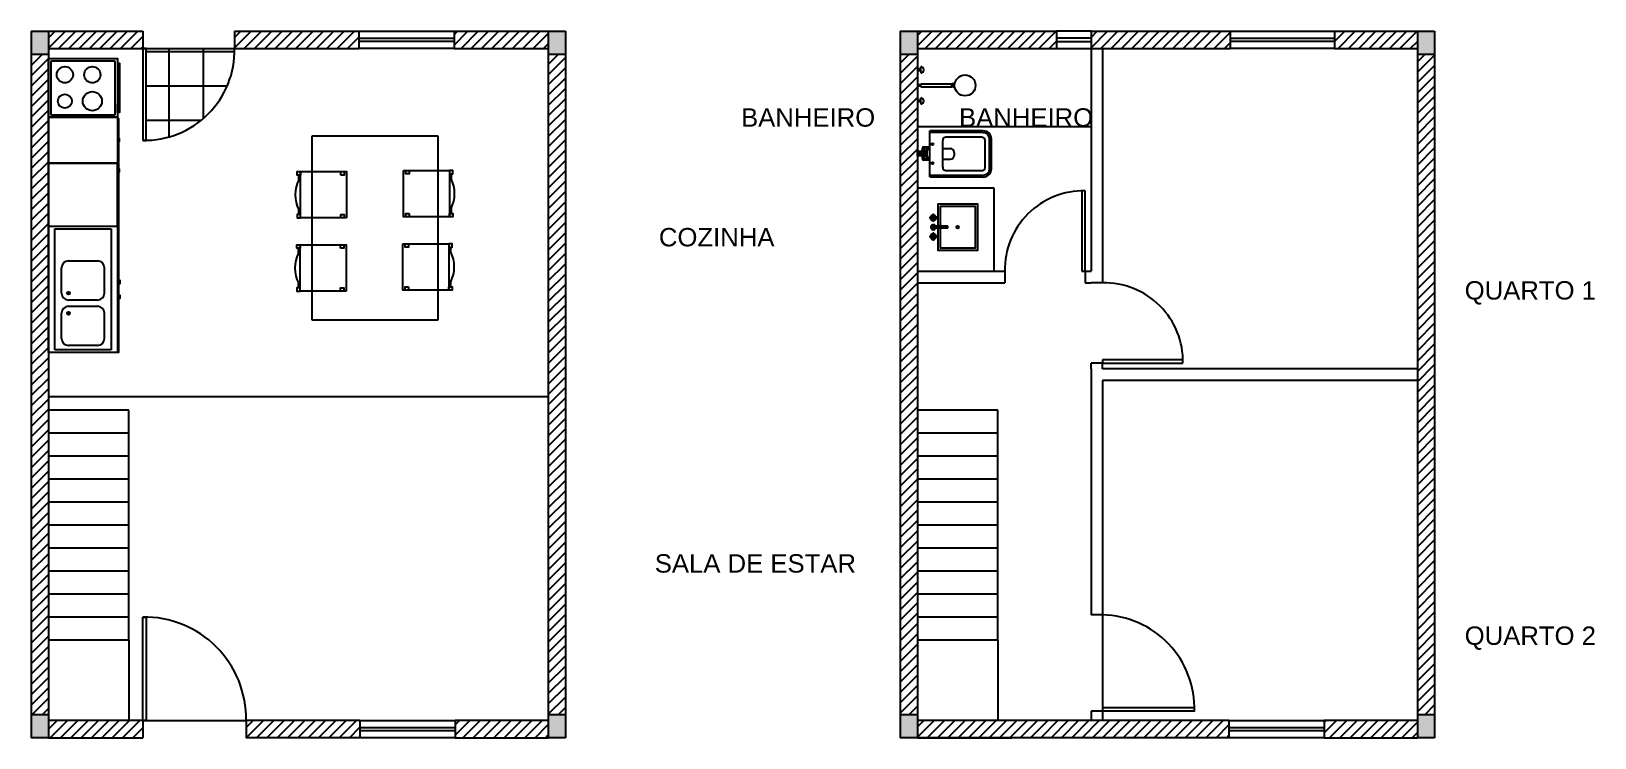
# Model space of a CAD drawing. Header units: millimetres. Extents: x 0 to 3396, y 982 to 2884.
# Drawn here: x 2071.6 to 2085.21, y 994.41 to 1000.56 of the extents above; entities that cross this region are included whole.
import ezdxf

# ---------------------------------------------------------------- set-up
doc = ezdxf.new("R2010")
doc.units = ezdxf.units.MM
doc.linetypes.add('CONTINU', pattern=[0])
for name, color, linetype in [('0SGRENZE', 7, 'Continuous'), ('ABERTURA', 5, 'Continuous'), ('ESCADA', 1, 'Continuous'), ('HACHURA', 8, 'Continuous'), ('JANELA', 3, 'Continuous'), ('MOBILIA', 2, 'Continuous'), ('MOVEIS', 2, 'Continuous'), ('PAREDE', 7, 'Continuous'), ('PISO', 6, 'Continuous'), ('TEXTOS', 2, 'Continuous')]:
    doc.layers.add(name, color=color, linetype=linetype)
doc.styles.add('ARIAL', font='arial.ttf')

msp = doc.modelspace()

# ---------------------------------------------------------------- texts
at = {"layer": 'TEXTOS', "style": 'ARIAL'}
for s, p in [('BANHEIRO', (2077.78, 999.733)), ('BANHEIRO', (2079.677, 999.733)), ('COZINHA ', (2077.065, 998.691)), ('QUARTO 1', (2084.078, 998.228)), ('SALA DE ESTAR', (2077.029, 995.851)), ('QUARTO 2', (2084.078, 995.222))]:
    msp.add_text(s, height=0.16, dxfattribs=at).set_placement(p)

# ---------------------------------------------------------------- blocks, each defined once
blk = doc.blocks.new('yuu')
at = {"color": 2, "linetype": 'ByBlock'}
for p, q in [((-0.238, 0.194), (-0.253, 0.194)), ((-0.238, 0.194), (-0.242, 0.194)), ((-0.238, 0.214), (-0.208, 0.214)), ((-0.238, 0.204), (-0.208, 0.204)), ((-0.238, 0.194), (-0.208, 0.194)), ((-0.208, 0.194), (-0.193, 0.194)), ((-0.208, 0.194), (-0.204, 0.194)), ((-0.087, 0.214), (-0.056, 0.214)), ((-0.087, 0.204), (-0.056, 0.204)), ((-0.087, 0.194), (-0.087, -0.108)), ((-0.087, 0.194), (-0.056, 0.194)), ((-0.056, 0.194), (-0.056, -0.108)), ((0.064, 0.194), (0.049, 0.194)), ((0.064, 0.194), (0.06, 0.194)), ((0.064, 0.214), (0.094, 0.214)), ((0.064, 0.204), (0.094, 0.204)), ((0.064, 0.194), (0.094, 0.194)), ((0.094, 0.194), (0.109, 0.194)), ((0.094, 0.194), (0.098, 0.194)), ((-0.087, -0.119), (-0.097, -0.119)), ((-0.087, -0.129), (-0.097, -0.129)), ((-0.087, -0.108), (-0.056, -0.108)), ((-0.087, -0.119), (-0.056, -0.119)), ((-0.087, -0.129), (-0.056, -0.129)), ((-0.087, -0.129), (-0.056, -0.129)), ((-0.056, -0.119), (-0.046, -0.119)), ((-0.056, -0.129), (-0.046, -0.129))]:
    blk.add_line(p, q, dxfattribs=at)
blk.add_circle((-0.072, -0.235), 0.101, dxfattribs=at)
for centre in [(-0.223, 0.194), (0.079, 0.194)]:
    blk.add_arc(centre, 0.0302, 180, 0, dxfattribs=at)

# ---------------------------------------------------------------- hatches: boundary and pattern name
at = {"layer": 'HACHURA', "transparency": 33554559}
h = msp.add_hatch(color=256, dxfattribs=at)
h.dxf.hatch_style = 1
h.paths.add_polyline_path([(2079.316, 994.614), (2079.166, 994.614), (2079.166, 994.414), (2079.316, 994.414)])
h.paths.add_polyline_path([(2083.816, 994.614), (2083.666, 994.614), (2083.666, 994.414), (2083.816, 994.414)])
h.paths.add_polyline_path([(2083.816, 1000.564), (2083.666, 1000.564), (2083.666, 1000.364), (2083.816, 1000.364)])
h.paths.add_polyline_path([(2079.316, 1000.564), (2079.166, 1000.564), (2079.166, 1000.364), (2079.316, 1000.364)])
h.paths.add_polyline_path([(2076.252, 1000.564), (2076.102, 1000.564), (2076.102, 1000.364), (2076.252, 1000.364)])
h.paths.add_polyline_path([(2071.752, 1000.564), (2071.602, 1000.564), (2071.602, 1000.364), (2071.752, 1000.364), (2071.752, 1000.414)])
h.paths.add_polyline_path([(2071.752, 994.614), (2071.602, 994.614), (2071.602, 994.414), (2071.752, 994.414)])
h.paths.add_polyline_path([(2076.252, 994.614), (2076.102, 994.614), (2076.102, 994.414), (2076.252, 994.414)])
at = {"layer": 'HACHURA'}
h = msp.add_hatch(dxfattribs=at)
h.set_pattern_fill('ANSI31', color=256, scale=0.02)
h.set_pattern_definition([(45, (-52.25768, -5.013464), (-0.0449012806, 0.0449012806), [])])
h.paths.add_polyline_path([(2074.462, 994.564), (2073.472, 994.564), (2073.472, 994.414), (2074.462, 994.414)])
h.paths.add_polyline_path([(2076.102, 994.564), (2075.292, 994.564), (2075.292, 994.414), (2076.102, 994.414)])
h.paths.add_polyline_path([(2072.572, 994.564), (2071.752, 994.564), (2071.752, 994.414), (2072.572, 994.414)])
h.paths.add_polyline_path([(2076.252, 1000.364), (2076.102, 1000.364), (2076.102, 994.614), (2076.252, 994.614)])
h.paths.add_polyline_path([(2076.102, 1000.564), (2075.282, 1000.564), (2075.282, 1000.414), (2076.102, 1000.414)])
h.paths.add_polyline_path([(2074.452, 1000.564), (2073.372, 1000.564), (2073.372, 1000.414), (2074.452, 1000.414)])
h.paths.add_polyline_path([(2072.572, 1000.564), (2071.752, 1000.564), (2071.752, 1000.414), (2072.352, 1000.414), (2072.572, 1000.414)])
h.paths.add_polyline_path([(2071.752, 999.504), (2071.752, 999.904), (2071.752, 1000.364), (2071.602, 1000.364), (2071.602, 994.614), (2071.752, 994.614), (2071.752, 997.855), (2071.752, 997.855), (2071.752, 998.955)])
h.paths.add_polyline_path([(2079.316, 1000.364), (2079.166, 1000.364), (2079.166, 994.614), (2079.316, 994.614)])
h.paths.add_polyline_path([(2080.526, 1000.564), (2079.316, 1000.564), (2079.316, 1000.414), (2080.526, 1000.414)])
h.paths.add_polyline_path([(2082.036, 1000.564), (2080.936, 1000.564), (2080.826, 1000.564), (2080.826, 1000.414), (2082.036, 1000.414)])
h.paths.add_polyline_path([(2083.666, 1000.564), (2082.946, 1000.564), (2082.946, 1000.414), (2083.518, 1000.414), (2083.666, 1000.414)])
h.paths.add_polyline_path([(2083.816, 1000.364), (2083.666, 1000.364), (2083.666, 994.614), (2083.816, 994.614)])
h.paths.add_polyline_path([(2083.666, 994.564), (2082.856, 994.564), (2082.856, 994.414), (2083.666, 994.414)])
h.paths.add_polyline_path([(2082.026, 994.564), (2079.316, 994.564), (2079.316, 994.414), (2082.026, 994.414)])
at = {"layer": 'HACHURA', "transparency": 33554661}
h = msp.add_hatch(dxfattribs=at)
h.set_pattern_fill('_USER', color=6, scale=0.3, double=1, pattern_type=0)
h.set_pattern_definition([(0, (2076.10236, 997.38857), (0, 0.3), []), (90, (2076.10236, 997.38857), (-0.3, 2e-17), [])])
h.paths.add_polyline_path([(2073.372, 1000.414), (2072.602, 1000.414), (2072.602, 999.614, 0.414214)])

# ---------------------------------------------------------------- linework, layer by layer
for p, q in [((2080.826, 1000.414), (2080.826, 998.474)), ((2080.926, 1000.414), (2080.926, 998.374)), ((2079.316, 998.474), (2080.076, 998.474)), ((2080.076, 998.474), (2080.076, 998.374)), ((2080.776, 998.474), (2080.826, 998.474)), ((2080.776, 998.474), (2080.776, 998.374)), ((2079.316, 998.374), (2080.076, 998.374)), ((2080.776, 998.374), (2080.826, 998.374)), ((2080.926, 998.374), (2080.826, 998.374)), ((2080.926, 997.704), (2080.926, 997.674)), ((2080.826, 997.624), (2080.826, 997.674)), ((2080.926, 997.674), (2080.826, 997.674)), ((2080.826, 997.624), (2080.826, 995.483)), ((2080.926, 997.624), (2080.926, 997.674)), ((2083.666, 997.624), (2080.926, 997.624)), ((2083.666, 997.524), (2080.926, 997.524)), ((2080.926, 997.524), (2080.926, 995.483)), ((2080.926, 995.483), (2080.826, 995.483)), ((2079.316, 994.614), (2079.166, 994.614)), ((2080.826, 994.644), (2080.826, 994.564)), ((2080.926, 994.644), (2080.826, 994.644)), ((2080.926, 994.644), (2080.926, 994.564)), ((2079.316, 994.414), (2080.136, 994.414))]:
    msp.add_line(p, q)
at = {"color": 2, "linetype": 'CONTINU'}
for p, q in [((2079.446, 998.944), (2079.423, 998.944)), ((2079.423, 998.944), (2079.423, 998.934)), ((2079.483, 998.939), (2079.423, 998.939)), ((2079.446, 998.934), (2079.423, 998.934)), ((2079.459, 998.944), (2079.446, 998.934)), ((2079.446, 998.944), (2079.453, 998.939)), ((2079.448, 998.969), (2079.448, 998.946)), ((2079.458, 998.969), (2079.448, 998.969)), ((2079.448, 998.946), (2079.453, 998.939)), ((2079.448, 998.933), (2079.448, 998.909)), ((2079.453, 998.969), (2079.453, 998.909)), ((2079.458, 998.969), (2079.458, 998.946)), ((2079.458, 998.933), (2079.458, 998.909)), ((2079.483, 998.944), (2079.459, 998.944)), ((2079.483, 998.934), (2079.459, 998.934)), ((2079.483, 998.944), (2079.483, 998.934)), ((2079.458, 998.909), (2079.448, 998.909)), ((2079.448, 998.806), (2079.448, 998.783)), ((2079.458, 998.806), (2079.448, 998.806)), ((2079.565, 998.866), (2079.452, 998.866)), ((2079.565, 998.849), (2079.452, 998.849)), ((2079.453, 998.806), (2079.453, 998.746)), ((2079.458, 998.806), (2079.458, 998.783)), ((2079.576, 998.866), (2079.565, 998.866)), ((2079.576, 998.849), (2079.565, 998.849)), ((2079.446, 998.781), (2079.423, 998.781)), ((2079.423, 998.781), (2079.423, 998.771)), ((2079.483, 998.776), (2079.423, 998.776)), ((2079.446, 998.771), (2079.423, 998.771)), ((2079.459, 998.781), (2079.446, 998.771)), ((2079.446, 998.781), (2079.459, 998.771)), ((2079.448, 998.783), (2079.453, 998.776)), ((2079.453, 998.776), (2079.448, 998.77)), ((2079.448, 998.77), (2079.448, 998.746)), ((2079.458, 998.746), (2079.448, 998.746)), ((2079.458, 998.77), (2079.458, 998.746)), ((2079.483, 998.781), (2079.459, 998.781)), ((2079.483, 998.771), (2079.459, 998.771)), ((2079.483, 998.781), (2079.483, 998.771))]:
    msp.add_line(p, q, dxfattribs=at)
for points in [[(2079.453, 998.939), (2079.452, 998.939), (2079.452, 998.938), (2079.451, 998.938), (2079.451, 998.937), (2079.451, 998.937), (2079.451, 998.937), (2079.451, 998.937), (2079.451, 998.936), (2079.45, 998.936), (2079.45, 998.936), (2079.45, 998.936), (2079.45, 998.936), (2079.45, 998.935), (2079.45, 998.935), (2079.449, 998.935), (2079.449, 998.935), (2079.449, 998.935), (2079.449, 998.935), (2079.449, 998.934), (2079.449, 998.934), (2079.449, 998.934), (2079.449, 998.934), (2079.448, 998.934), (2079.448, 998.934), (2079.448, 998.933), (2079.448, 998.933), (2079.448, 998.933), (2079.448, 998.933), (2079.448, 998.933), (2079.448, 998.933)], [(2079.453, 998.939), (2079.453, 998.94), (2079.454, 998.94), (2079.454, 998.941), (2079.454, 998.941), (2079.454, 998.941), (2079.454, 998.942), (2079.455, 998.942), (2079.455, 998.942), (2079.455, 998.943), (2079.455, 998.943), (2079.455, 998.943), (2079.455, 998.943), (2079.456, 998.943), (2079.456, 998.943), (2079.456, 998.944), (2079.456, 998.944), (2079.456, 998.944), (2079.456, 998.944), (2079.456, 998.944), (2079.457, 998.945), (2079.457, 998.945), (2079.457, 998.945), (2079.457, 998.945), (2079.457, 998.945), (2079.457, 998.945), (2079.457, 998.945), (2079.457, 998.946), (2079.458, 998.946), (2079.458, 998.946), (2079.458, 998.946)], [(2079.453, 998.939), (2079.453, 998.939), (2079.454, 998.938), (2079.454, 998.938), (2079.455, 998.938), (2079.455, 998.938), (2079.455, 998.938), (2079.455, 998.937), (2079.456, 998.937), (2079.456, 998.937), (2079.456, 998.937), (2079.456, 998.937), (2079.456, 998.937), (2079.457, 998.936), (2079.457, 998.936), (2079.457, 998.936), (2079.457, 998.936), (2079.457, 998.936), (2079.457, 998.936), (2079.458, 998.936), (2079.458, 998.935), (2079.458, 998.935), (2079.458, 998.935), (2079.458, 998.935), (2079.458, 998.935), (2079.459, 998.935), (2079.459, 998.935), (2079.459, 998.935), (2079.459, 998.934), (2079.459, 998.934), (2079.459, 998.934)], [(2079.458, 998.933), (2079.458, 998.933), (2079.458, 998.933), (2079.457, 998.933), (2079.457, 998.933), (2079.457, 998.933), (2079.457, 998.934), (2079.457, 998.934), (2079.457, 998.934), (2079.457, 998.934), (2079.457, 998.934), (2079.456, 998.934), (2079.456, 998.935), (2079.456, 998.935), (2079.456, 998.935), (2079.456, 998.935), (2079.456, 998.935), (2079.456, 998.935), (2079.455, 998.936), (2079.455, 998.936), (2079.455, 998.936), (2079.455, 998.936), (2079.455, 998.936), (2079.455, 998.937), (2079.454, 998.937), (2079.454, 998.937), (2079.454, 998.937), (2079.454, 998.938), (2079.454, 998.938), (2079.453, 998.939), (2079.453, 998.939)], [(2079.578, 998.858), (2079.578, 998.854), (2079.578, 998.851), (2079.577, 998.85), (2079.576, 998.849), (2079.575, 998.85), (2079.575, 998.852), (2079.574, 998.855), (2079.574, 998.858), (2079.574, 998.861), (2079.575, 998.863), (2079.575, 998.865), (2079.576, 998.866), (2079.577, 998.866), (2079.578, 998.864), (2079.578, 998.861), (2079.578, 998.858)], [(2079.578, 998.858), (2079.578, 998.861), (2079.577, 998.863), (2079.577, 998.864), (2079.576, 998.864), (2079.575, 998.863), (2079.575, 998.861), (2079.575, 998.858), (2079.575, 998.855), (2079.575, 998.853), (2079.576, 998.851), (2079.577, 998.851), (2079.577, 998.852), (2079.578, 998.855), (2079.578, 998.858)], [(2079.453, 998.776), (2079.453, 998.777), (2079.454, 998.777), (2079.454, 998.778), (2079.454, 998.778), (2079.454, 998.778), (2079.454, 998.778), (2079.455, 998.779), (2079.455, 998.779), (2079.455, 998.779), (2079.455, 998.779), (2079.455, 998.78), (2079.455, 998.78), (2079.456, 998.78), (2079.456, 998.78), (2079.456, 998.781), (2079.456, 998.781), (2079.456, 998.781), (2079.456, 998.781), (2079.456, 998.781), (2079.457, 998.781), (2079.457, 998.782), (2079.457, 998.782), (2079.457, 998.782), (2079.457, 998.782), (2079.457, 998.782), (2079.457, 998.782), (2079.457, 998.782), (2079.458, 998.783), (2079.458, 998.783), (2079.458, 998.783)], [(2079.458, 998.77), (2079.458, 998.77), (2079.458, 998.77), (2079.457, 998.77), (2079.457, 998.77), (2079.457, 998.77), (2079.457, 998.771), (2079.457, 998.771), (2079.457, 998.771), (2079.457, 998.771), (2079.457, 998.771), (2079.456, 998.771), (2079.456, 998.772), (2079.456, 998.772), (2079.456, 998.772), (2079.456, 998.772), (2079.456, 998.772), (2079.456, 998.772), (2079.455, 998.773), (2079.455, 998.773), (2079.455, 998.773), (2079.455, 998.773), (2079.455, 998.773), (2079.455, 998.774), (2079.454, 998.774), (2079.454, 998.774), (2079.454, 998.774), (2079.454, 998.774), (2079.454, 998.775), (2079.453, 998.776), (2079.453, 998.776)]]:
    msp.add_lwpolyline(points, dxfattribs=at)
for centre, radius, start, end in [((2079.453, 998.939), 0.0243, 101.6156, 168.3863), ((2079.453, 998.939), 0.0243, 191.6173, 258.3843), ((2079.453, 998.939), 0.0139, 110.6032, 159.3994), ((2079.453, 998.939), 0.0139, 200.6066, 249.3956), ((2079.453, 998.939), 0.01, 119.197, 150.8087), ((2079.453, 998.939), 0.01, 209.2011, 240.803), ((2079.446, 998.946), 0.00163, 269.9756, 0.0249), ((2079.446, 998.933), 0.00163, 359.9746, 90.0257), ((2079.453, 998.939), 0.0243, 11.6137, 78.385), ((2079.453, 998.939), 0.0139, 20.6006, 69.3978), ((2079.453, 998.939), 0.01, 29.1914, 60.8044), ((2079.459, 998.946), 0.00163, 179.9746, 270.0238), ((2079.453, 998.939), 0.0243, 281.6151, 348.3827), ((2079.453, 998.939), 0.0139, 290.6033, 339.3934), ((2079.459, 998.933), 0.00163, 89.9738, 180.0252), ((2079.453, 998.939), 0.01, 299.1957, 330.7988), ((2079.453, 998.776), 0.0243, 101.6157, 168.3864), ((2079.453, 998.858), 0.022, 22.4326, 337.5674), ((2079.453, 998.776), 0.0139, 110.6044, 159.4001), ((2079.453, 998.858), 0.00881, 72.5524, 287.4476), ((2079.453, 998.858), 0.00842, 93.7303, 266.2696), ((2079.453, 998.776), 0.0243, 11.6136, 78.3849), ((2079.453, 998.776), 0.0139, 20.5999, 69.3967), ((2079.453, 998.776), 0.0243, 191.6173, 258.3844), ((2079.453, 998.776), 0.0139, 200.6073, 249.3968), ((2079.453, 998.776), 0.01, 119.1971, 150.8088), ((2079.453, 998.776), 0.01, 209.2011, 240.803), ((2079.446, 998.783), 0.00163, 269.9754, 0.0249), ((2079.446, 998.77), 0.00163, 359.974, 90.0254), ((2079.453, 998.776), 0.01, 29.1914, 60.8044), ((2079.459, 998.783), 0.00163, 179.9743, 270.0249), ((2079.453, 998.776), 0.0243, 281.615, 348.3826), ((2079.453, 998.776), 0.0139, 290.6022, 339.3927), ((2079.459, 998.77), 0.00163, 89.9749, 180.0257), ((2079.453, 998.776), 0.01, 299.1956, 330.7987)]:
    msp.add_arc(centre, radius, start, end, dxfattribs=at)
at = {"layer": '0SGRENZE'}
for p, q in [((2080.926, 997.524), (2080.926, 995.659)), ((2081.765, 997.524), (2080.926, 997.524))]:
    msp.add_line(p, q, dxfattribs=at)
at = {"layer": 'ABERTURA'}
for p, q in [((2072.572, 1000.414), (2072.572, 999.614)), ((2072.602, 1000.414), (2072.572, 1000.414)), ((2072.602, 999.614), (2072.602, 1000.414)), ((2072.572, 999.614), (2072.602, 999.614)), ((2080.776, 999.174), (2080.746, 999.174)), ((2080.746, 999.174), (2080.746, 998.474)), ((2080.776, 998.474), (2080.776, 999.174)), ((2080.746, 998.474), (2080.776, 998.474)), ((2081.626, 997.704), (2080.926, 997.704)), ((2081.626, 997.674), (2081.626, 997.704)), ((2080.926, 997.674), (2081.626, 997.674)), ((2072.572, 994.564), (2072.572, 995.464)), ((2072.572, 995.464), (2072.602, 995.464)), ((2072.602, 995.464), (2072.602, 994.564)), ((2081.726, 994.674), (2080.926, 994.674)), ((2080.926, 994.674), (2080.926, 994.644)), ((2081.726, 994.644), (2080.926, 994.644)), ((2072.602, 994.564), (2072.572, 994.564))]:
    msp.add_line(p, q, dxfattribs=at)
for centre, radius, start, end in [((2072.587, 1000.399), 0.785, 268.9053, 1.0947), ((2080.761, 998.489), 0.685, 88.7455, 181.2545), ((2080.941, 997.689), 0.685, 358.7455, 91.2545), ((2072.587, 994.579), 0.885, 359.029, 90.971), ((2080.91, 994.667), 0.816, 358.3222, 88.8835)]:
    msp.add_arc(centre, radius, start, end, dxfattribs=at)
at = {"layer": 'ESCADA'}
for p, q in [((2072.452, 997.264), (2071.752, 997.264)), ((2072.452, 995.264), (2072.452, 997.264)), ((2080.016, 997.264), (2079.316, 997.264)), ((2080.016, 995.264), (2080.016, 997.264)), ((2072.452, 997.064), (2071.752, 997.064)), ((2080.016, 997.064), (2079.316, 997.064)), ((2072.452, 996.864), (2071.752, 996.864)), ((2080.016, 996.864), (2079.316, 996.864)), ((2072.452, 996.664), (2071.752, 996.664)), ((2080.016, 996.664), (2079.316, 996.664)), ((2072.452, 996.464), (2071.752, 996.464)), ((2080.016, 996.464), (2079.316, 996.464)), ((2072.452, 996.264), (2071.752, 996.264)), ((2080.016, 996.264), (2079.316, 996.264)), ((2072.452, 996.064), (2071.752, 996.064)), ((2080.016, 996.064), (2079.316, 996.064)), ((2072.452, 995.864), (2071.752, 995.864)), ((2080.016, 995.864), (2079.316, 995.864)), ((2072.452, 995.664), (2071.752, 995.664)), ((2080.016, 995.664), (2079.316, 995.664)), ((2072.452, 995.464), (2071.752, 995.464)), ((2080.016, 995.464), (2079.316, 995.464)), ((2072.452, 995.264), (2071.752, 995.264)), ((2072.452, 995.264), (2072.452, 994.564)), ((2080.016, 995.264), (2079.316, 995.264)), ((2080.016, 995.264), (2080.016, 994.564))]:
    msp.add_line(p, q, dxfattribs=at)
at = {"layer": 'JANELA'}
for p, q in [((2074.452, 1000.564), (2075.282, 1000.564)), ((2080.826, 1000.564), (2080.526, 1000.564)), ((2082.036, 1000.564), (2082.946, 1000.564)), ((2074.452, 1000.504), (2075.282, 1000.504)), ((2075.282, 1000.474), (2074.452, 1000.474)), ((2080.826, 1000.504), (2080.526, 1000.504)), ((2080.526, 1000.474), (2080.826, 1000.474)), ((2082.036, 1000.504), (2082.946, 1000.504)), ((2082.946, 1000.474), (2082.036, 1000.474)), ((2075.282, 1000.414), (2074.452, 1000.414)), ((2080.526, 1000.414), (2080.826, 1000.414)), ((2082.946, 1000.414), (2082.036, 1000.414)), ((2074.462, 994.564), (2075.292, 994.564)), ((2074.462, 994.504), (2075.292, 994.504)), ((2075.292, 994.474), (2074.462, 994.474)), ((2082.026, 994.564), (2082.856, 994.564)), ((2082.026, 994.504), (2082.856, 994.504)), ((2082.856, 994.474), (2082.026, 994.474)), ((2075.292, 994.414), (2074.462, 994.414)), ((2082.856, 994.414), (2082.026, 994.414))]:
    msp.add_line(p, q, dxfattribs=at)
at = {"layer": 'MOBILIA'}
for p, q in [((2071.776, 999.834), (2071.776, 1000.306)), ((2071.776, 1000.306), (2072.329, 1000.306)), ((2072.329, 1000.306), (2072.329, 999.834)), ((2072.352, 1000.286), (2072.352, 999.855)), ((2072.364, 1000.285), (2072.364, 1000.238)), ((2072.364, 1000.238), (2072.352, 1000.238)), ((2072.364, 1000.222), (2072.352, 1000.222)), ((2072.364, 1000.174), (2072.352, 1000.174)), ((2072.364, 1000.158), (2072.352, 1000.158)), ((2072.364, 1000.174), (2072.364, 1000.222)), ((2072.364, 1000.11), (2072.364, 1000.158)), ((2072.364, 1000.11), (2072.352, 1000.11)), ((2072.364, 1000.094), (2072.352, 1000.094)), ((2072.364, 1000.046), (2072.352, 1000.046)), ((2072.364, 1000.03), (2072.352, 1000.03)), ((2072.364, 1000.046), (2072.364, 1000.094)), ((2072.364, 999.982), (2072.364, 1000.03)), ((2072.364, 999.982), (2072.352, 999.982)), ((2072.354, 999.933, -0.001), (2072.352, 999.933)), ((2072.354, 999.855, 0), (2072.354, 999.933, 0)), ((2072.329, 999.834), (2071.776, 999.834)), ((2072.352, 999.805), (2072.352, 999.425)), ((2072.362, 999.6), (2072.362, 999.63)), ((2074.045, 999.651), (2074.045, 998.051)), ((2075.145, 999.651), (2074.045, 999.651)), ((2075.145, 998.051), (2075.145, 999.651)), ((2079.326, 999.733), (2079.316, 999.733)), ((2079.326, 999.733), (2080.836, 999.733)), ((2072.352, 998.865), (2072.352, 999.415)), ((2072.362, 999.337), (2072.362, 999.367)), ((2073.931, 999.27), (2073.931, 999.312, 0)), ((2075.256, 999.322, 0), (2075.256, 999.279, 0)), ((2079.326, 999.197), (2079.316, 999.197)), ((2079.982, 999.197), (2079.326, 999.197)), ((2079.982, 998.474), (2079.982, 999.197)), ((2073.931, 998.968, 0), (2073.931, 999.01, 0)), ((2075.256, 999.02), (2075.256, 998.977, 0)), ((2071.807, 997.79), (2071.807, 998.843)), ((2071.807, 998.843), (2072.297, 998.843)), ((2072.297, 998.843), (2072.297, 997.79)), ((2072.352, 998.866), (2072.352, 998.319)), ((2073.928, 998.632), (2073.928, 998.674, 0)), ((2075.252, 998.684, 0), (2075.252, 998.641, 0)), ((2071.926, 998.565), (2072.179, 998.565)), ((2071.866, 998.284), (2071.866, 998.505)), ((2072.239, 998.284), (2072.239, 998.505)), ((2072.362, 998.366), (2072.362, 998.396)), ((2075.252, 998.382), (2075.252, 998.339, 0)), ((2072.352, 998.314), (2072.352, 997.766)), ((2072.362, 998.319), (2072.362, 998.319)), ((2072.362, 998.237), (2072.362, 998.267)), ((2073.928, 998.33, 0), (2073.928, 998.372, 0)), ((2071.866, 997.888), (2071.866, 998.109)), ((2072.179, 998.224), (2071.926, 998.224)), ((2071.926, 998.169), (2072.179, 998.169)), ((2072.239, 997.888), (2072.239, 998.109)), ((2074.045, 998.051), (2075.145, 998.051)), ((2072.297, 997.79), (2071.807, 997.79)), ((2072.179, 997.828), (2071.926, 997.828))]:
    msp.add_line(p, q, dxfattribs=at)
for points in [[(2072.364, 1000.286), (2072.364, 1000.285), (2072.37, 1000.285), (2072.37, 999.855), (2072.352, 999.855), (2072.352, 999.815), (2071.752, 999.815), (2071.752, 1000.325), (2072.352, 1000.325), (2072.352, 1000.286)], [(2072.368, 999.6), (2072.362, 999.6), (2072.362, 999.425), (2072.352, 999.425), (2072.352, 999.415), (2071.752, 999.415), (2071.752, 999.815), (2072.352, 999.815), (2072.352, 999.805), (2072.362, 999.805), (2072.362, 999.63), (2072.368, 999.63)]]:
    msp.add_lwpolyline(points, close=True, dxfattribs=at)
for points in [[(2072.362, 999.337), (2072.362, 998.865), (2071.752, 998.865), (2071.752, 999.415), (2072.362, 999.415), (2072.362, 999.367), (2072.368, 999.367), (2072.368, 999.337), (2072.362, 999.337)], [(2074.891, 999.352), (2074.891, 999.322), (2074.861, 999.322), (2074.861, 999.352), (2074.891, 999.352)], [(2074.296, 998.938), (2074.296, 998.968), (2074.326, 998.968), (2074.326, 998.938), (2074.296, 998.938)], [(2072.362, 998.267), (2072.372, 998.267), (2072.372, 998.237), (2072.362, 998.237), (2072.362, 997.766), (2071.752, 997.766), (2071.752, 998.866), (2072.362, 998.866), (2072.362, 998.396), (2072.372, 998.396), (2072.372, 998.366), (2072.362, 998.366), (2072.362, 998.319), (2072.352, 998.319), (2072.352, 998.314), (2072.362, 998.314), (2072.362, 998.267)], [(2074.887, 998.714), (2074.887, 998.684), (2074.857, 998.684), (2074.857, 998.714), (2074.887, 998.714)], [(2074.293, 998.3), (2074.293, 998.33), (2074.323, 998.33), (2074.323, 998.3), (2074.293, 998.3)]]:
    msp.add_lwpolyline(points, dxfattribs=at)
at = {"layer": 'MOBILIA', "elevation": 0}
for points in [[(2073.946, 999.312), (2073.916, 999.312), (2073.916, 999.342), (2073.946, 999.342), (2073.946, 999.312)], [(2074.346, 998.938), (2073.946, 998.938), (2073.946, 999.342), (2074.346, 999.342), (2074.346, 998.938)], [(2074.296, 999.312), (2074.296, 999.342), (2074.326, 999.342), (2074.326, 999.312), (2074.296, 999.312)], [(2074.841, 999.352), (2075.241, 999.352), (2075.241, 998.947), (2074.841, 998.947), (2074.841, 999.352)], [(2075.241, 999.352), (2075.241, 999.322), (2075.271, 999.322), (2075.271, 999.352), (2075.241, 999.352)], [(2073.946, 998.938), (2073.946, 998.968), (2073.916, 998.968), (2073.916, 998.938), (2073.946, 998.938)], [(2074.891, 998.977), (2074.891, 998.947), (2074.861, 998.947), (2074.861, 998.977), (2074.891, 998.977)], [(2075.241, 998.977), (2075.271, 998.977), (2075.271, 998.947), (2075.241, 998.947), (2075.241, 998.977)], [(2073.943, 998.674), (2073.913, 998.674), (2073.913, 998.704), (2073.943, 998.704), (2073.943, 998.674)], [(2074.343, 998.3), (2073.943, 998.3), (2073.943, 998.704), (2074.343, 998.704), (2074.343, 998.3)], [(2074.293, 998.674), (2074.293, 998.704), (2074.323, 998.704), (2074.323, 998.674), (2074.293, 998.674)], [(2074.837, 998.714), (2075.237, 998.714), (2075.237, 998.309), (2074.837, 998.309), (2074.837, 998.714)], [(2075.237, 998.714), (2075.237, 998.684), (2075.267, 998.684), (2075.267, 998.714), (2075.237, 998.714)], [(2073.943, 998.3), (2073.943, 998.33), (2073.913, 998.33), (2073.913, 998.3), (2073.943, 998.3)], [(2074.887, 998.339), (2074.887, 998.309), (2074.857, 998.309), (2074.857, 998.339), (2074.887, 998.339)], [(2075.237, 998.339), (2075.267, 998.339), (2075.267, 998.309), (2075.237, 998.309), (2075.237, 998.339)]]:
    msp.add_lwpolyline(points, dxfattribs=at)
at = {"layer": 'MOBILIA', "linetype": 'Continuous', "elevation": -0.013}
msp.add_lwpolyline([(2079.492, 998.849), (2079.492, 998.659), (2079.84, 998.659), (2079.84, 999.057), (2079.492, 999.057), (2079.492, 998.866)], dxfattribs=at)
at = {"layer": 'MOBILIA', "linetype": 'Continuous'}
for points in [[(2079.492, 998.8), (2079.492, 998.659), (2079.84, 998.659), (2079.84, 999.057), (2079.492, 999.057), (2079.492, 998.866)], [(2079.512, 998.849), (2079.512, 998.679), (2079.82, 998.679), (2079.82, 999.037), (2079.512, 999.037), (2079.512, 998.866)]]:
    msp.add_lwpolyline(points, dxfattribs=at)
at = {"layer": 'MOBILIA'}
for centre, radius in [((2071.895, 1000.185, 0), 0.0706), ((2072.134, 1000.185, 0), 0.0706), ((2071.895, 999.955, 0), 0.0612), ((2072.134, 999.955, 0), 0.0832), ((2071.926, 998.284), 0.0126), ((2071.926, 998.284), 0.00763), ((2071.926, 998.109), 0.0126), ((2071.926, 998.109), 0.00763)]:
    msp.add_circle(centre, radius, dxfattribs=at)
at = {"layer": 'MOBILIA', "linetype": 'Continuous'}
msp.add_circle((2079.666, 998.858), 0.0108, dxfattribs=at)
at = {"layer": 'MOBILIA'}
for centre, radius, start, end in [((2074.185, 999.14), 0.285, 152.8856, 207.1144), ((2075.002, 999.15), 0.285, 332.8856, 27.1144), ((2071.926, 998.505), 0.06, 90, 180), ((2072.179, 998.505), 0.06, 0, 90), ((2074.181, 998.502), 0.285, 152.8856, 207.1144), ((2074.999, 998.512), 0.285, 332.8856, 27.1144), ((2071.926, 998.284), 0.06, 180, 270), ((2072.179, 998.284), 0.06, 270, 0), ((2071.926, 998.109), 0.06, 90, 180), ((2072.179, 998.109), 0.06, 0, 90), ((2071.926, 997.888), 0.06, 180, 270), ((2072.179, 997.888), 0.06, 270, 0)]:
    msp.add_arc(centre, radius, start, end, dxfattribs=at)
at = {"layer": 'MOVEIS'}
for p, q in [((2079.423, 999.295), (2079.424, 999.697)), ((2079.887, 999.696), (2079.424, 999.697)), ((2079.887, 999.68), (2079.424, 999.681)), ((2079.535, 999.379), (2079.536, 999.613)), ((2079.876, 999.641), (2079.563, 999.641)), ((2079.904, 999.378), (2079.904, 999.613)), ((2079.943, 999.367), (2079.943, 999.624)), ((2079.959, 999.367), (2079.96, 999.624)), ((2079.316, 999.48), (2079.316, 999.517)), ((2079.326, 999.48), (2079.326, 999.517)), ((2079.39, 999.517), (2079.326, 999.517)), ((2079.39, 999.513), (2079.326, 999.513)), ((2079.39, 999.508), (2079.326, 999.508)), ((2079.39, 999.499), (2079.326, 999.499)), ((2079.39, 999.49), (2079.326, 999.49)), ((2079.39, 999.485), (2079.326, 999.485)), ((2079.39, 999.48), (2079.326, 999.48)), ((2079.358, 999.517), (2079.358, 999.546)), ((2079.358, 999.451), (2079.358, 999.48)), ((2079.369, 999.556), (2079.424, 999.556)), ((2079.375, 999.517), (2079.375, 999.541)), ((2079.375, 999.457), (2079.375, 999.48)), ((2079.382, 999.547), (2079.424, 999.547)), ((2079.39, 999.469), (2079.39, 999.528)), ((2079.401, 999.466), (2079.401, 999.533)), ((2079.424, 999.532), (2079.405, 999.532)), ((2079.439, 999.581), (2079.453, 999.581)), ((2079.535, 999.543), (2079.602, 999.543)), ((2079.636, 999.509), (2079.636, 999.482)), ((2079.423, 999.441), (2079.369, 999.441)), ((2079.423, 999.45), (2079.382, 999.45)), ((2079.424, 999.465), (2079.405, 999.465)), ((2079.453, 999.412), (2079.438, 999.412)), ((2079.535, 999.449), (2079.602, 999.449)), ((2079.563, 999.351), (2079.876, 999.35)), ((2079.423, 999.312), (2079.887, 999.311)), ((2079.423, 999.295), (2079.887, 999.294))]:
    msp.add_line(p, q, dxfattribs=at)
for centre in [(2079.446, 999.58), (2079.446, 999.415)]:
    msp.add_circle(centre, 0.00838, dxfattribs=at)
for centre, radius, start, end in [((2079.563, 999.613), 0.0279, 89.8791, 179.8791), ((2079.876, 999.613), 0.0279, 359.8791, 89.8791), ((2079.887, 999.624), 0.0726, 359.8791, 89.8791), ((2079.887, 999.624), 0.0558, 359.8791, 89.8791), ((2079.369, 999.546), 0.0109, 88.701, 176.3198), ((2079.382, 999.54), 0.00674, 88.275, 181.725), ((2079.396, 999.528), 0.00617, 143.8977, 182.0428), ((2079.396, 999.469), 0.00617, 177.9572, 216.1023), ((2079.395, 999.528), 0.00548, 112.5983, 136.064), ((2079.397, 999.521), 0.0121, 70.3418, 109.3875), ((2079.406, 999.543), 0.011, 245.9796, 265.9479), ((2079.602, 999.509), 0.0335, 359.8791, 89.8791), ((2079.602, 999.483), 0.0335, 269.8791, 359.8791), ((2079.369, 999.452), 0.0109, 183.6801, 271.299), ((2079.382, 999.457), 0.00674, 178.275, 271.725), ((2079.395, 999.469), 0.00548, 223.936, 247.4016), ((2079.397, 999.476), 0.0121, 250.6125, 289.6582), ((2079.406, 999.454), 0.011, 94.0521, 114.0204), ((2079.563, 999.379), 0.0279, 179.8791, 269.8791), ((2079.876, 999.378), 0.0279, 269.8791, 359.8791), ((2079.887, 999.367), 0.0558, 269.8791, 359.8791)]:
    msp.add_arc(centre, radius, start, end, dxfattribs=at)
at = {"layer": 'PAREDE'}
for p, q in [((2071.602, 1000.564), (2071.752, 1000.564)), ((2071.602, 1000.564), (2071.602, 994.414)), ((2071.752, 1000.564), (2072.572, 1000.564)), ((2071.752, 1000.564), (2071.752, 994.414)), ((2072.572, 1000.564), (2072.572, 1000.414)), ((2073.372, 1000.564), (2074.452, 1000.564)), ((2073.372, 1000.564), (2073.372, 1000.414)), ((2074.452, 1000.564), (2074.452, 1000.414)), ((2075.282, 1000.564), (2076.102, 1000.564)), ((2075.282, 1000.564), (2075.282, 1000.414)), ((2076.102, 1000.564), (2076.252, 1000.564)), ((2076.102, 1000.564), (2076.102, 994.414)), ((2076.252, 1000.564), (2076.252, 994.414)), ((2079.166, 1000.564), (2079.316, 1000.564)), ((2079.166, 1000.564), (2079.166, 994.414)), ((2079.316, 1000.564), (2080.526, 1000.564)), ((2079.316, 1000.564), (2079.316, 994.414)), ((2080.526, 1000.564), (2080.526, 1000.414)), ((2080.826, 1000.564), (2082.036, 1000.564)), ((2080.826, 1000.564), (2080.826, 1000.414)), ((2080.936, 1000.564), (2082.036, 1000.564)), ((2082.036, 1000.564), (2082.036, 1000.414)), ((2082.946, 1000.564), (2083.666, 1000.564)), ((2082.946, 1000.564), (2082.946, 1000.414)), ((2082.946, 1000.564), (2082.946, 1000.414)), ((2083.666, 1000.564), (2083.816, 1000.564)), ((2083.666, 1000.564), (2083.666, 994.414)), ((2083.666, 1000.564), (2083.666, 994.414)), ((2083.816, 1000.564), (2083.816, 994.414)), ((2071.602, 1000.364), (2071.752, 1000.364)), ((2071.752, 1000.414), (2072.572, 1000.414)), ((2073.372, 1000.414), (2074.452, 1000.414)), ((2075.282, 1000.414), (2076.102, 1000.414)), ((2076.102, 1000.364), (2076.252, 1000.364)), ((2079.166, 1000.364), (2079.316, 1000.364)), ((2079.316, 1000.414), (2080.526, 1000.414)), ((2080.826, 1000.414), (2082.036, 1000.414)), ((2082.946, 1000.414), (2083.666, 1000.414)), ((2083.666, 1000.364), (2083.816, 1000.364)), ((2071.752, 994.614), (2071.602, 994.614)), ((2076.252, 994.614), (2076.102, 994.614)), ((2083.816, 994.614), (2083.666, 994.614)), ((2072.572, 994.564), (2071.752, 994.564)), ((2072.572, 994.564), (2072.572, 994.414)), ((2074.462, 994.564), (2073.472, 994.564)), ((2073.472, 994.564), (2073.472, 994.414)), ((2074.462, 994.564), (2074.462, 994.414)), ((2076.102, 994.564), (2075.292, 994.564)), ((2075.292, 994.564), (2075.292, 994.414)), ((2082.026, 994.564), (2079.316, 994.564)), ((2082.026, 994.564), (2082.026, 994.414)), ((2083.666, 994.564), (2082.856, 994.564)), ((2082.856, 994.564), (2082.856, 994.414)), ((2071.752, 994.414), (2071.602, 994.414)), ((2071.752, 994.414), (2072.572, 994.414)), ((2074.462, 994.414), (2073.472, 994.414)), ((2075.292, 994.414), (2076.102, 994.414)), ((2076.252, 994.414), (2076.102, 994.414)), ((2079.316, 994.414), (2079.166, 994.414)), ((2082.026, 994.414), (2079.316, 994.414)), ((2082.856, 994.414), (2083.666, 994.414)), ((2083.816, 994.414), (2083.666, 994.414))]:
    msp.add_line(p, q, dxfattribs=at)
at = {"layer": 'PISO'}
for p, q in [((2072.572, 1000.414), (2073.372, 1000.414)), ((2071.752, 997.383), (2076.102, 997.383)), ((2080.926, 995.483), (2080.926, 994.674)), ((2072.572, 994.564), (2073.472, 994.564))]:
    msp.add_line(p, q, dxfattribs=at)
msp.add_arc((2079.887, 999.367), 0.0726, 269.8791, 359.8791, dxfattribs=at)

# ---------------------------------------------------------------- block references
at = {"color": 6, "linetype": 'ByBlock', "xscale": 0.9, "yscale": 0.9, "zscale": 0.9, "rotation": 90.00000000000001}
msp.add_blockref('yuu', (2079.518, 1000.157), dxfattribs=at)

msp.set_redraw_order([(e.dxf.handle, doc.entitydb.next_handle()) for e in msp.query("TEXT MTEXT ATTDEF DIMENSION ARC_DIMENSION")])  # texts and dimensions are drawn at this point

doc.saveas('drawing.dxf')
